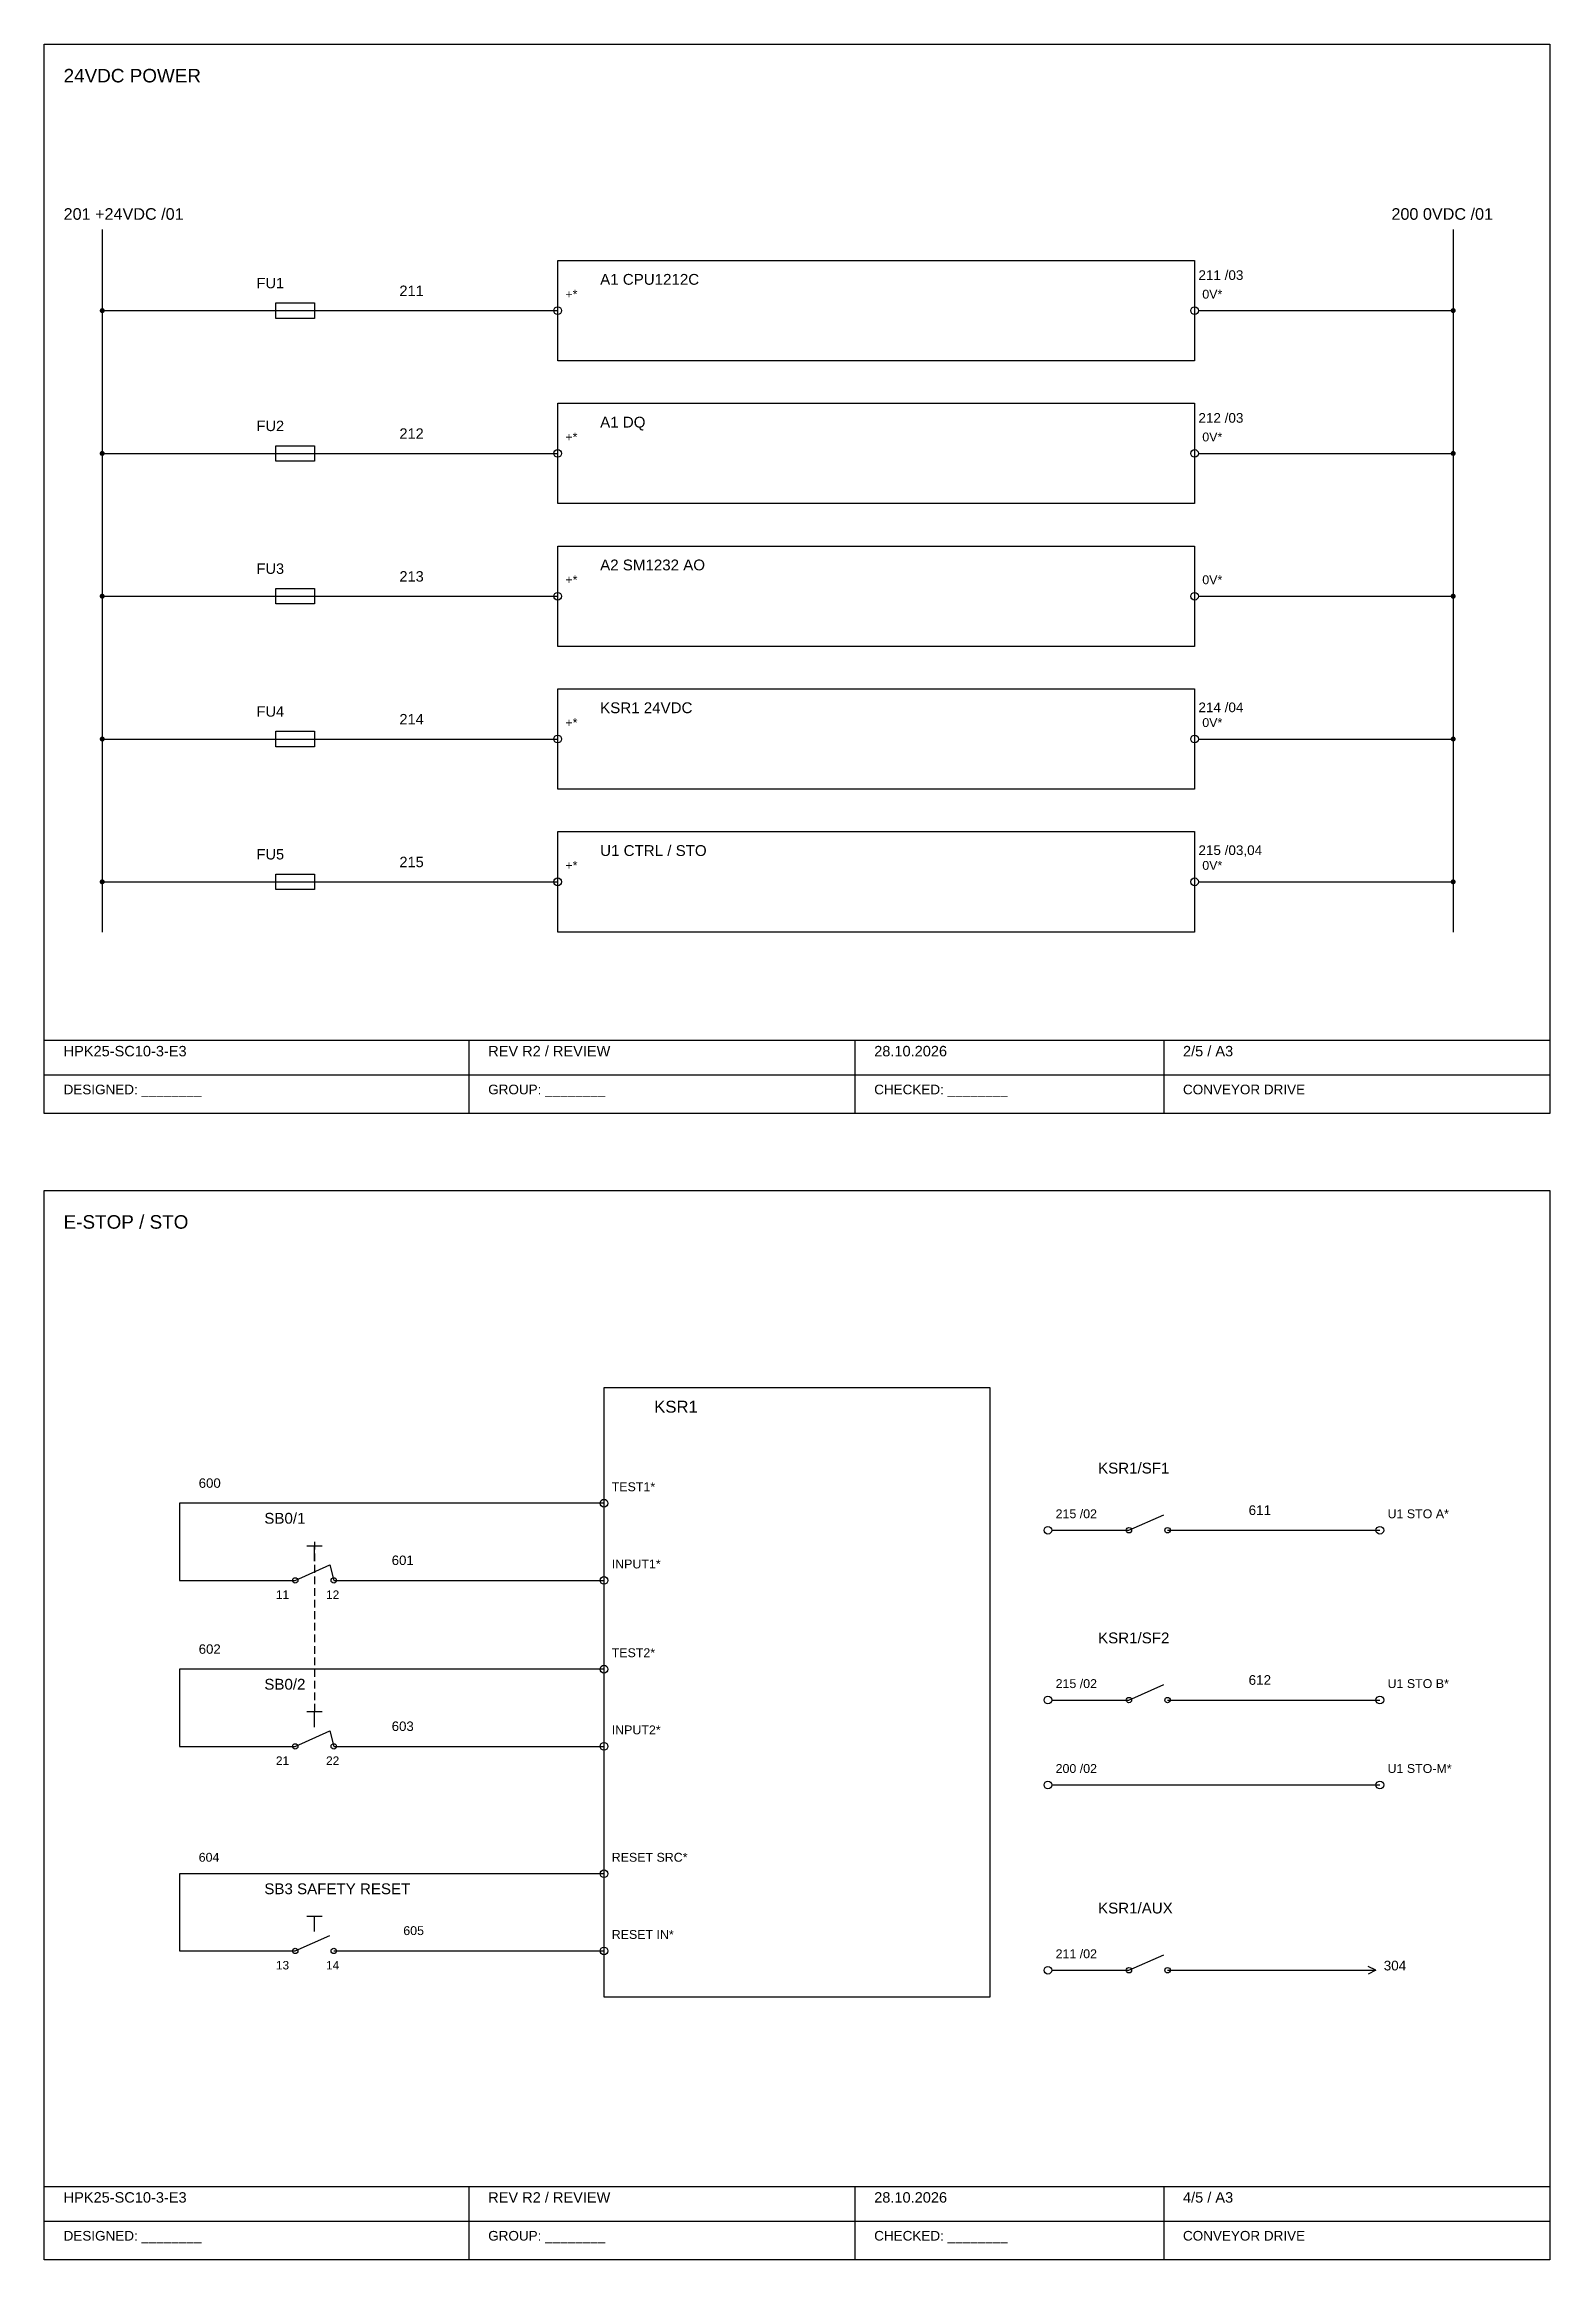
# Model space of a CAD drawing. Header units: millimetres. Extents: x 20 to 830, y -287 to 584.
# Drawn here: x 440 to 830, y 10 to 584 of the extents above; entities that cross this region are included whole.
import ezdxf

# ---------------------------------------------------------------- set-up
doc = ezdxf.new("R2010")
doc.units = ezdxf.units.MM
doc.linetypes.add('MECH_DASH', pattern=[3, 2, -1])
for name, color, linetype in [('FRAME', 8, 'Continuous'), ('SYMBOL', 7, 'Continuous'), ('TEXT', 7, 'Continuous'), ('WIRE', 7, 'Continuous')]:
    doc.layers.add(name, color=color, linetype=linetype)
doc.styles.add('UKR', font='Arial.ttf')

msp = doc.modelspace()

# ---------------------------------------------------------------- texts
at = {"layer": 'TEXT', "style": 'UKR'}
for s, height, p in [('24VDC POWER', 3.5, (445, 574.13)), ('201 +24VDC /01', 3, (445, 538.54)), ('200 0VDC /01', 3, (789, 538.54)), ('FU1', 2.7, (495, 520.79)), ('A1 CPU1212C', 2.8, (584, 521.7)), ('211 /03', 2.5, (739, 522.95)), ('211', 2.7, (532, 518.79)), ('+*', 2.3, (575, 518.11)), ('0V*', 2.3, (740, 518.11)), ('212 /03', 2.5, (739, 485.95)), ('FU2', 2.7, (495, 483.79)), ('212', 2.7, (532, 481.79)), ('+*', 2.3, (575, 481.11)), ('A1 DQ', 2.8, (584, 484.7)), ('0V*', 2.3, (740, 481.11)), ('FU3', 2.7, (495, 446.79)), ('A2 SM1232 AO', 2.8, (584, 447.7)), ('213', 2.7, (532, 444.79)), ('+*', 2.3, (575, 444.11)), ('0V*', 2.3, (740, 444.11)), ('KSR1 24VDC', 2.8, (584, 410.7)), ('214 /04', 2.5, (739, 410.95)), ('FU4', 2.7, (495, 409.79)), ('214', 2.7, (532, 407.79)), ('+*', 2.3, (575, 407.11)), ('0V*', 2.3, (740, 407.11)), ('FU5', 2.7, (495, 372.79)), ('215', 2.7, (532, 370.79)), ('U1 CTRL / STO', 2.8, (584, 373.7)), ('215 /03,04', 2.5, (739, 373.95)), ('+*', 2.3, (575, 370.11)), ('0V*', 2.3, (740, 370.11)), ('HPK25-SC10-3-E3', 2.7, (445, 321.79)), ('REV R2 / REVIEW', 2.7, (555, 321.79)), ('28.10.2026', 2.7, (655, 321.79)), ('2/5 / A3', 2.7, (735, 321.79)), ('DESIGNED: ________', 2.5, (445, 311.95)), ('GROUP: ________', 2.5, (555, 311.95)), ('CHECKED: ________', 2.5, (655, 311.95)), ('CONVEYOR DRIVE', 2.5, (735, 311.95)), ('E-STOP / STO', 3.5, (445, 277.13)), ('KSR1', 3.1, (598, 229.46)), ('600', 2.45, (480, 209.99)), ('KSR1/SF1', 2.8, (713, 213.7)), ('TEST1*', 2.3, (587, 209.11)), ('SB0/1', 2.8, (497, 200.7)), ('215 /02', 2.3, (702, 202.11)), ('611', 2.5, (752, 202.95)), ('U1 STO A*', 2.3, (788, 202.11)), ('601', 2.45, (530, 189.99)), ('INPUT1*', 2.3, (587, 189.11)), ('11', 2.2, (500, 181.2)), ('12', 2.2, (513, 181.2)), ('KSR1/SF2', 2.8, (713, 169.7)), ('602', 2.45, (480, 166.99)), ('TEST2*', 2.3, (587, 166.11)), ('612', 2.5, (752, 158.95)), ('SB0/2', 2.8, (497, 157.7)), ('215 /02', 2.3, (702, 158.11)), ('U1 STO B*', 2.3, (788, 158.11)), ('603', 2.45, (530, 146.99)), ('INPUT2*', 2.3, (587, 146.11)), ('21', 2.2, (500, 138.2)), ('22', 2.2, (513, 138.2)), ('200 /02', 2.3, (702, 136.11)), ('U1 STO-M*', 2.3, (788, 136.11)), ('604', 2.3, (480, 113.11)), ('RESET SRC*', 2.3, (587, 113.11)), ('SB3 SAFETY RESET', 2.8, (497, 104.7)), ('KSR1/AUX', 2.8, (713, 99.7)), ('605', 2.3, (533, 94.11)), ('RESET IN*', 2.3, (587, 93.11)), ('13', 2.2, (500, 85.2)), ('14', 2.2, (513, 85.2)), ('211 /02', 2.3, (702, 88.11)), ('304', 2.5, (787, 84.95)), ('HPK25-SC10-3-E3', 2.7, (445, 24.79)), ('REV R2 / REVIEW', 2.7, (555, 24.79)), ('28.10.2026', 2.7, (655, 24.79)), ('4/5 / A3', 2.7, (735, 24.79)), ('DESIGNED: ________', 2.5, (445, 14.95)), ('GROUP: ________', 2.5, (555, 14.95)), ('CHECKED: ________', 2.5, (655, 14.95)), ('CONVEYOR DRIVE', 2.5, (735, 14.95))]:
    msp.add_text(s, height=height, dxfattribs=at).set_placement(p)

# ---------------------------------------------------------------- hatches: boundary and pattern name
at = {"layer": 'SYMBOL'}
for points in [[(455.65, 515), (455.64, 515.13), (455.6, 515.25), (455.54, 515.36), (455.46, 515.46), (455.36, 515.54), (455.25, 515.6), (455.13, 515.64), (455, 515.65), (454.87, 515.64), (454.75, 515.6), (454.64, 515.54), (454.54, 515.46), (454.46, 515.36), (454.4, 515.25), (454.36, 515.13), (454.35, 515), (454.36, 514.87), (454.4, 514.75), (454.46, 514.64), (454.54, 514.54), (454.64, 514.46), (454.75, 514.4), (454.87, 514.36), (455, 514.35), (455.13, 514.36), (455.25, 514.4), (455.36, 514.46), (455.46, 514.54), (455.54, 514.64), (455.6, 514.75), (455.64, 514.87)], [(805.65, 515), (805.64, 515.13), (805.6, 515.25), (805.54, 515.36), (805.46, 515.46), (805.36, 515.54), (805.25, 515.6), (805.13, 515.64), (805, 515.65), (804.87, 515.64), (804.75, 515.6), (804.64, 515.54), (804.54, 515.46), (804.46, 515.36), (804.4, 515.25), (804.36, 515.13), (804.35, 515), (804.36, 514.87), (804.4, 514.75), (804.46, 514.64), (804.54, 514.54), (804.64, 514.46), (804.75, 514.4), (804.87, 514.36), (805, 514.35), (805.13, 514.36), (805.25, 514.4), (805.36, 514.46), (805.46, 514.54), (805.54, 514.64), (805.6, 514.75), (805.64, 514.87)], [(455.65, 478), (455.64, 478.13), (455.6, 478.25), (455.54, 478.36), (455.46, 478.46), (455.36, 478.54), (455.25, 478.6), (455.13, 478.64), (455, 478.65), (454.87, 478.64), (454.75, 478.6), (454.64, 478.54), (454.54, 478.46), (454.46, 478.36), (454.4, 478.25), (454.36, 478.13), (454.35, 478), (454.36, 477.87), (454.4, 477.75), (454.46, 477.64), (454.54, 477.54), (454.64, 477.46), (454.75, 477.4), (454.87, 477.36), (455, 477.35), (455.13, 477.36), (455.25, 477.4), (455.36, 477.46), (455.46, 477.54), (455.54, 477.64), (455.6, 477.75), (455.64, 477.87)], [(805.65, 478), (805.64, 478.13), (805.6, 478.25), (805.54, 478.36), (805.46, 478.46), (805.36, 478.54), (805.25, 478.6), (805.13, 478.64), (805, 478.65), (804.87, 478.64), (804.75, 478.6), (804.64, 478.54), (804.54, 478.46), (804.46, 478.36), (804.4, 478.25), (804.36, 478.13), (804.35, 478), (804.36, 477.87), (804.4, 477.75), (804.46, 477.64), (804.54, 477.54), (804.64, 477.46), (804.75, 477.4), (804.87, 477.36), (805, 477.35), (805.13, 477.36), (805.25, 477.4), (805.36, 477.46), (805.46, 477.54), (805.54, 477.64), (805.6, 477.75), (805.64, 477.87)], [(455.65, 441), (455.64, 441.13), (455.6, 441.25), (455.54, 441.36), (455.46, 441.46), (455.36, 441.54), (455.25, 441.6), (455.13, 441.64), (455, 441.65), (454.87, 441.64), (454.75, 441.6), (454.64, 441.54), (454.54, 441.46), (454.46, 441.36), (454.4, 441.25), (454.36, 441.13), (454.35, 441), (454.36, 440.87), (454.4, 440.75), (454.46, 440.64), (454.54, 440.54), (454.64, 440.46), (454.75, 440.4), (454.87, 440.36), (455, 440.35), (455.13, 440.36), (455.25, 440.4), (455.36, 440.46), (455.46, 440.54), (455.54, 440.64), (455.6, 440.75), (455.64, 440.87)], [(805.65, 441), (805.64, 441.13), (805.6, 441.25), (805.54, 441.36), (805.46, 441.46), (805.36, 441.54), (805.25, 441.6), (805.13, 441.64), (805, 441.65), (804.87, 441.64), (804.75, 441.6), (804.64, 441.54), (804.54, 441.46), (804.46, 441.36), (804.4, 441.25), (804.36, 441.13), (804.35, 441), (804.36, 440.87), (804.4, 440.75), (804.46, 440.64), (804.54, 440.54), (804.64, 440.46), (804.75, 440.4), (804.87, 440.36), (805, 440.35), (805.13, 440.36), (805.25, 440.4), (805.36, 440.46), (805.46, 440.54), (805.54, 440.64), (805.6, 440.75), (805.64, 440.87)], [(455.65, 404), (455.64, 404.13), (455.6, 404.25), (455.54, 404.36), (455.46, 404.46), (455.36, 404.54), (455.25, 404.6), (455.13, 404.64), (455, 404.65), (454.87, 404.64), (454.75, 404.6), (454.64, 404.54), (454.54, 404.46), (454.46, 404.36), (454.4, 404.25), (454.36, 404.13), (454.35, 404), (454.36, 403.87), (454.4, 403.75), (454.46, 403.64), (454.54, 403.54), (454.64, 403.46), (454.75, 403.4), (454.87, 403.36), (455, 403.35), (455.13, 403.36), (455.25, 403.4), (455.36, 403.46), (455.46, 403.54), (455.54, 403.64), (455.6, 403.75), (455.64, 403.87)], [(805.65, 404), (805.64, 404.13), (805.6, 404.25), (805.54, 404.36), (805.46, 404.46), (805.36, 404.54), (805.25, 404.6), (805.13, 404.64), (805, 404.65), (804.87, 404.64), (804.75, 404.6), (804.64, 404.54), (804.54, 404.46), (804.46, 404.36), (804.4, 404.25), (804.36, 404.13), (804.35, 404), (804.36, 403.87), (804.4, 403.75), (804.46, 403.64), (804.54, 403.54), (804.64, 403.46), (804.75, 403.4), (804.87, 403.36), (805, 403.35), (805.13, 403.36), (805.25, 403.4), (805.36, 403.46), (805.46, 403.54), (805.54, 403.64), (805.6, 403.75), (805.64, 403.87)], [(455.65, 367), (455.64, 367.13), (455.6, 367.25), (455.54, 367.36), (455.46, 367.46), (455.36, 367.54), (455.25, 367.6), (455.13, 367.64), (455, 367.65), (454.87, 367.64), (454.75, 367.6), (454.64, 367.54), (454.54, 367.46), (454.46, 367.36), (454.4, 367.25), (454.36, 367.13), (454.35, 367), (454.36, 366.87), (454.4, 366.75), (454.46, 366.64), (454.54, 366.54), (454.64, 366.46), (454.75, 366.4), (454.87, 366.36), (455, 366.35), (455.13, 366.36), (455.25, 366.4), (455.36, 366.46), (455.46, 366.54), (455.54, 366.64), (455.6, 366.75), (455.64, 366.87)], [(805.65, 367), (805.64, 367.13), (805.6, 367.25), (805.54, 367.36), (805.46, 367.46), (805.36, 367.54), (805.25, 367.6), (805.13, 367.64), (805, 367.65), (804.87, 367.64), (804.75, 367.6), (804.64, 367.54), (804.54, 367.46), (804.46, 367.36), (804.4, 367.25), (804.36, 367.13), (804.35, 367), (804.36, 366.87), (804.4, 366.75), (804.46, 366.64), (804.54, 366.54), (804.64, 366.46), (804.75, 366.4), (804.87, 366.36), (805, 366.35), (805.13, 366.36), (805.25, 366.4), (805.36, 366.46), (805.46, 366.54), (805.54, 366.64), (805.6, 366.75), (805.64, 366.87)]]:
    msp.add_hatch(color=7, dxfattribs=at).paths.add_polyline_path(points)

# ---------------------------------------------------------------- linework, layer by layer
at = {"layer": 'FRAME'}
for p, q in [((440, 584), (830, 584)), ((440, 307), (440, 584)), ((830, 584), (830, 307)), ((440, 326), (830, 326)), ((550, 326), (550, 307)), ((650, 326), (650, 307)), ((730, 326), (730, 307)), ((440, 317), (830, 317)), ((830, 307), (440, 307)), ((440, 287), (830, 287)), ((440, 10), (440, 287)), ((830, 287), (830, 10)), ((440, 29), (830, 29)), ((550, 29), (550, 10)), ((650, 29), (650, 10)), ((730, 29), (730, 10)), ((440, 20), (830, 20)), ((830, 10), (440, 10))]:
    msp.add_line(p, q, dxfattribs=at)
at = {"layer": 'SYMBOL'}
for p, q in [((573, 528), (738, 528)), ((573, 502), (573, 528)), ((738, 528), (738, 502)), ((500, 517), (510, 517)), ((500, 513), (500, 517)), ((510, 517), (510, 513)), ((510, 513), (500, 513)), ((738, 502), (573, 502)), ((573, 491), (738, 491)), ((573, 465), (573, 491)), ((738, 491), (738, 465)), ((500, 480), (510, 480)), ((500, 476), (500, 480)), ((510, 480), (510, 476)), ((510, 476), (500, 476)), ((738, 465), (573, 465)), ((573, 454), (738, 454)), ((573, 428), (573, 454)), ((738, 454), (738, 428)), ((500, 443), (510, 443)), ((500, 439), (500, 443)), ((510, 443), (510, 439)), ((510, 439), (500, 439)), ((738, 428), (573, 428)), ((573, 417), (738, 417)), ((573, 391), (573, 417)), ((738, 417), (738, 391)), ((500, 406), (510, 406)), ((500, 402), (500, 406)), ((510, 402), (500, 402)), ((510, 406), (510, 402)), ((738, 391), (573, 391)), ((573, 380), (738, 380)), ((573, 354), (573, 380)), ((738, 380), (738, 354)), ((500, 369), (510, 369)), ((500, 365), (500, 369)), ((510, 369), (510, 365)), ((510, 365), (500, 365)), ((738, 354), (573, 354)), ((585, 236), (685, 236)), ((585, 78), (585, 236)), ((685, 236), (685, 78)), ((508, 195), (512, 195)), ((510, 191), (510, 195)), ((508, 152), (512, 152)), ((510, 148), (510, 152)), ((508, 99), (512, 99)), ((510, 95), (510, 99)), ((685, 78), (585, 78))]:
    msp.add_line(p, q, dxfattribs=at)
at = {"layer": 'SYMBOL', "linetype": 'MECH_DASH'}
msp.add_line((510, 196), (510, 152), dxfattribs=at)
at = {"layer": 'SYMBOL'}
for centre, radius in [((573, 515), 1), ((738, 515), 1), ((573, 478), 1), ((738, 478), 1), ((573, 441), 1), ((738, 441), 1), ((573, 404), 1), ((738, 404), 1), ((573, 367), 1), ((738, 367), 1), ((585, 206), 1), ((700, 199), 1), ((721, 199), 0.7), ((731, 199), 0.7), ((786, 199), 1), ((505, 186), 0.7), ((515, 186), 0.7), ((585, 186), 1), ((585, 163), 1), ((700, 155), 1), ((721, 155), 0.7), ((731, 155), 0.7), ((786, 155), 1), ((505, 143), 0.7), ((515, 143), 0.7), ((585, 143), 1), ((700, 133), 1), ((786, 133), 1), ((585, 110), 1), ((505, 90), 0.7), ((515, 90), 0.7), ((585, 90), 1), ((700, 85), 1), ((721, 85), 0.7), ((731, 85), 0.7)]:
    msp.add_circle(centre, radius, dxfattribs=at)
at = {"layer": 'WIRE'}
for p, q in [((455, 536), (455, 354)), ((805, 536), (805, 354)), ((455, 515), (493, 515)), ((493, 515), (500, 515)), ((500, 515), (510, 515)), ((510, 515), (517, 515)), ((517, 515), (573, 515)), ((739, 515), (805, 515)), ((455, 478), (493, 478)), ((493, 478), (500, 478)), ((500, 478), (510, 478)), ((510, 478), (517, 478)), ((517, 478), (573, 478)), ((739, 478), (805, 478)), ((455, 441), (493, 441)), ((493, 441), (500, 441)), ((500, 441), (510, 441)), ((510, 441), (517, 441)), ((517, 441), (573, 441)), ((739, 441), (805, 441)), ((455, 404), (493, 404)), ((493, 404), (500, 404)), ((500, 404), (510, 404)), ((510, 404), (517, 404)), ((517, 404), (573, 404)), ((739, 404), (805, 404)), ((455, 367), (493, 367)), ((493, 367), (500, 367)), ((500, 367), (510, 367)), ((510, 367), (517, 367)), ((517, 367), (573, 367)), ((739, 367), (805, 367)), ((585, 206), (475, 206)), ((475, 206), (475, 186)), ((721, 199), (730, 203)), ((701, 199), (714, 199)), ((714, 199), (721, 199)), ((731, 199), (738, 199)), ((738, 199), (786, 199)), ((505, 186), (514, 190)), ((514, 190), (515, 186)), ((475, 186), (498, 186)), ((498, 186), (505, 186)), ((515, 186), (522, 186)), ((522, 186), (585, 186)), ((585, 163), (475, 163)), ((475, 163), (475, 143)), ((701, 155), (714, 155)), ((714, 155), (721, 155)), ((721, 155), (730, 159)), ((731, 155), (738, 155)), ((738, 155), (786, 155)), ((505, 143), (514, 147)), ((514, 147), (515, 143)), ((475, 143), (498, 143)), ((498, 143), (505, 143)), ((515, 143), (522, 143)), ((522, 143), (585, 143)), ((701, 133), (786, 133)), ((585, 110), (475, 110)), ((475, 110), (475, 90)), ((505, 90), (514, 94)), ((475, 90), (498, 90)), ((498, 90), (505, 90)), ((515, 90), (522, 90)), ((522, 90), (585, 90)), ((721, 85), (730, 89)), ((701, 85), (714, 85)), ((714, 85), (721, 85)), ((731, 85), (738, 85)), ((738, 85), (785, 85)), ((780, 85), (785, 85)), ((785, 85), (783, 86)), ((785, 85), (783, 84))]:
    msp.add_line(p, q, dxfattribs=at)

msp.set_redraw_order([(e.dxf.handle, doc.entitydb.next_handle()) for e in msp.query("TEXT MTEXT ATTDEF DIMENSION ARC_DIMENSION")])  # texts and dimensions are drawn at this point

doc.saveas('drawing.dxf')
